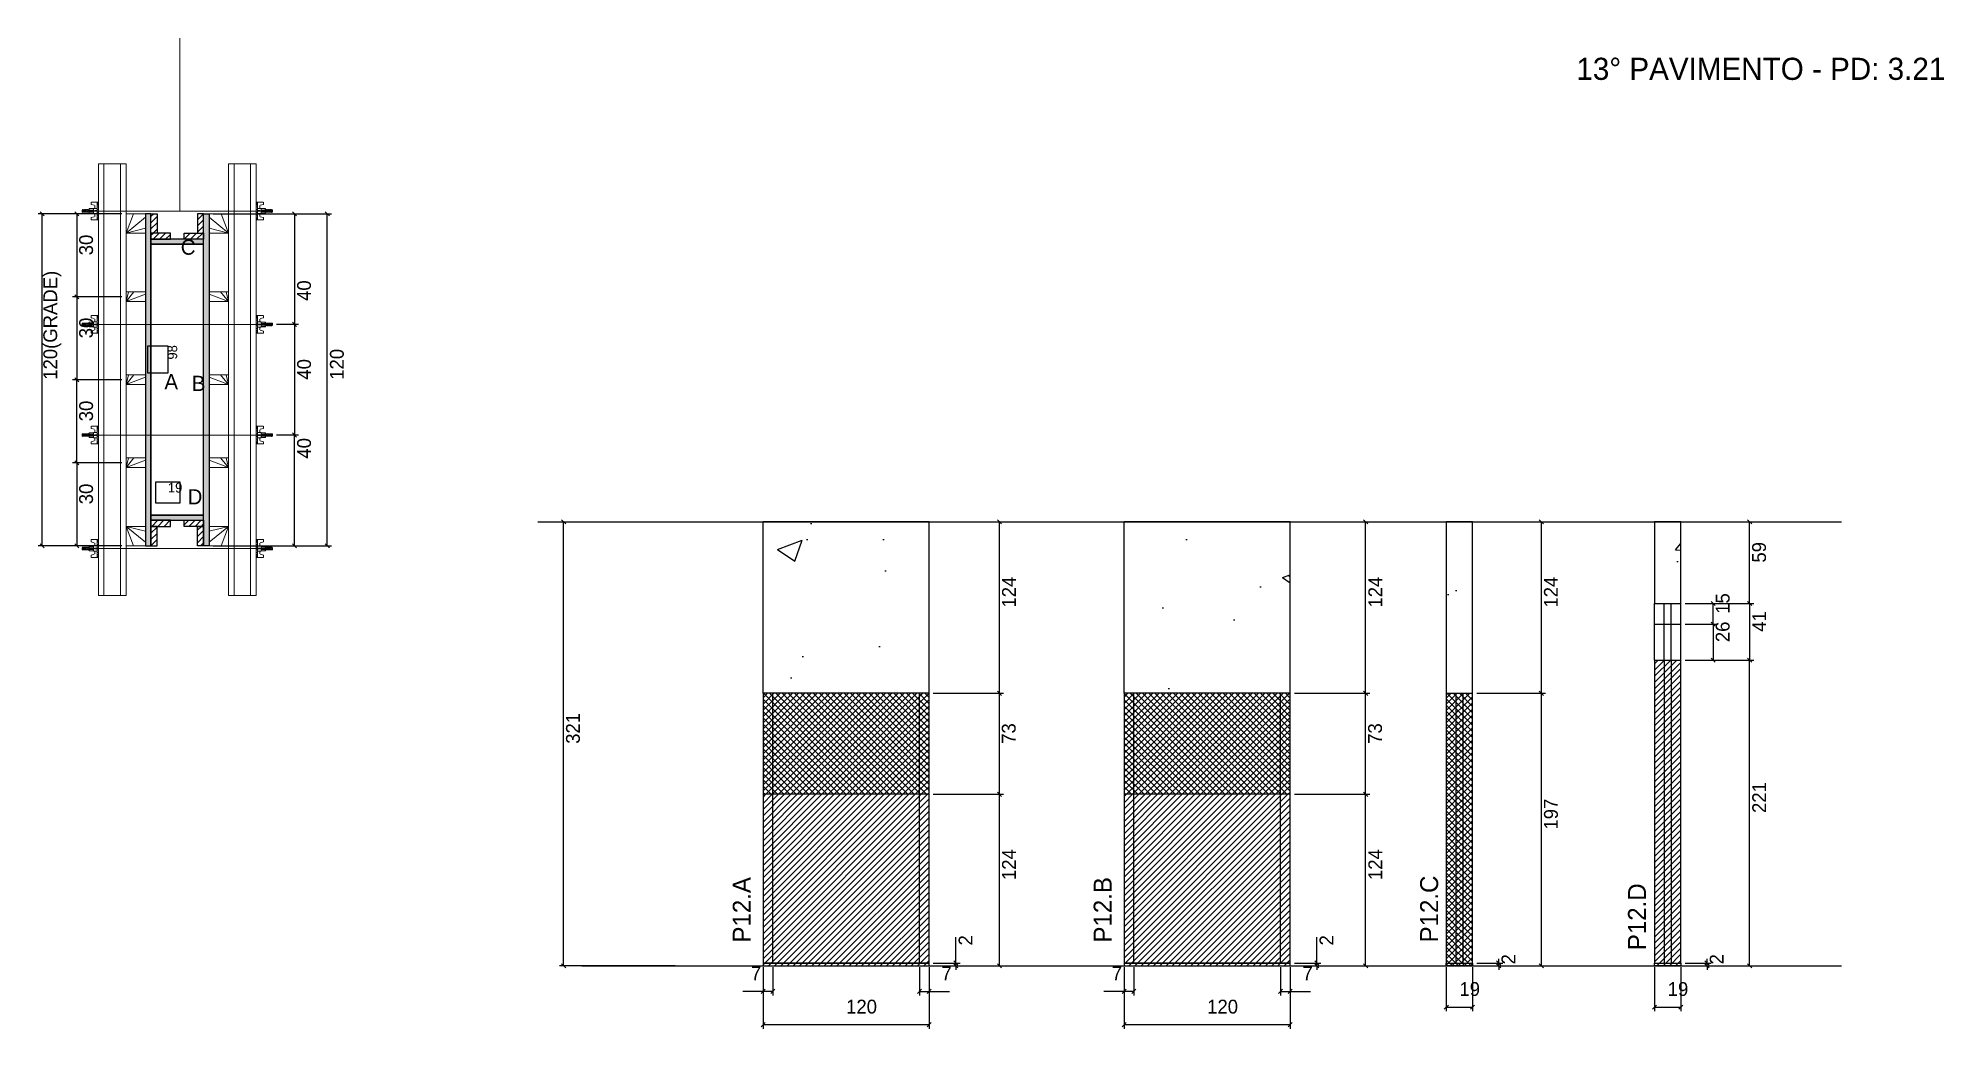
# Model space of a CAD drawing. Header units: metres. Extents: x 2885 to 4262, y 8696 to 9413.
import ezdxf

# ---------------------------------------------------------------- set-up
doc = ezdxf.new("R2010")
doc.units = ezdxf.units.M
for name, color, linetype in [('CHAPA', 7, 'Continuous'), ('COTA', 7, 'Continuous'), ('Hachura', 7, 'Continuous'), ('Madeira', 7, 'Continuous'), ('NIVEL 2° PAV.', 7, 'Continuous'), ('NOMENCLATURA', 7, 'Continuous'), ('Nível', 7, 'Continuous'), ('Painéis', 7, 'Continuous'), ('Perfil Metálico', 7, 'Continuous'), ('SARR_2.2x7', 7, 'Continuous'), ('SARRAFO', 7, 'Continuous'), ('Texto Seção', 7, 'Continuous'), ('TEXTO_GERAL', 7, 'Continuous')]:
    doc.layers.add(name, color=color, linetype=linetype)

msp = doc.modelspace()

# ---------------------------------------------------------------- texts
at = {"layer": 'COTA', "color": 241, "lineweight": 25}
for s, p in [('30', (2924.3, 9255.8)), ('120(GRADE)', (2898.4, 9165.8)), ('40', (3081.8, 9222.8)), ('30', (2924.3, 9195.8)), ('120', (3105.5, 9165.8)), ('40', (3081.8, 9165.9)), ('30', (2924.3, 9135.8)), ('40', (3081.8, 9108.8)), ('30', (2924.3, 9075.8))]:
    msp.add_text(s, height=10, rotation=90, dxfattribs=at).set_placement(p)
at = {"layer": 'COTA', "color": 1, "lineweight": 25}
msp.add_text('98', height=7, rotation=90, dxfattribs=at).set_placement((2985.1, 9180.4))
msp.add_text('19', height=7, dxfattribs=at).set_placement((2978.4, 9084.3))
at = {"layer": 'COTA', "color": 240, "lineweight": 25}
for s, p in [('59', (4133.2, 9033.6)), ('124', (3591.2, 9001.1)), ('124', (3855.9, 9001.1)), ('124', (3982.8, 9001.1)), ('73', (3591, 8902.6)), ('73', (3855.7, 8902.6)), ('221', (4133.3, 8852.6)), ('197', (3982.8, 8840.6)), ('124', (3591.2, 8804.1)), ('124', (3855.9, 8804.1)), ('2', (3559.8, 8756.8)), ('2', (3820.6, 8756.8)), ('2', (3952.1, 8743.1)), ('2', (4102.6, 8743.1))]:
    msp.add_text(s, height=10, rotation=90, dxfattribs=at).set_placement(p)
for s, p in [('7', (3399.7, 8731.7)), ('7', (3537.4, 8731.7)), ('7', (3660.5, 8731.7)), ('7', (3798.3, 8731.7)), ('120', (3468.5, 8707.6)), ('120', (3729.4, 8707.6)), ('19', (3911.7, 8720.3)), ('19', (4062.2, 8720.3))]:
    msp.add_text(s, height=10, dxfattribs=at).set_placement(p)
at = {"layer": 'NIVEL 2° PAV.', "color": 240, "lineweight": 25}
msp.add_text('321', height=10, rotation=90, dxfattribs=at).set_placement((3276.1, 8902.6))
at = {"layer": 'NOMENCLATURA', "color": 2, "lineweight": 25}
msp.add_text('13° PAVIMENTO - PD: 3.21', height=16, dxfattribs=at).set_placement((3996.2, 9382.6))
at = {"layer": 'Painéis', "color": 240, "lineweight": 25}
for s, p in [('15', (4106.9, 8996.6)), ('41', (4133.3, 8983.6)), ('26', (4106.9, 8976.1))]:
    msp.add_text(s, height=10, rotation=90, dxfattribs=at).set_placement(p)
at = {"layer": 'Texto Seção', "color": 7, "lineweight": 15}
for s, p in [('P12.A', (3399.6, 8758.9)), ('P12.B', (3660.4, 8758.9)), ('P12.C', (3896.3, 8759)), ('P12.D', (4046.5, 8753.4))]:
    msp.add_text(s, height=13, rotation=90, dxfattribs=at).set_placement(p)
at = {"layer": 'TEXTO_GERAL', "color": 7, "lineweight": 25}
for s, p in [('C', (2987.7, 9256.2)), ('A', (2975.9, 9158.9)), ('B', (2995.7, 9157.7)), ('D', (2992.7, 9075.7))]:
    msp.add_text(s, height=11, dxfattribs=at).set_placement(p)

# ---------------------------------------------------------------- hatches: boundary and pattern name
at = {"layer": 'COTA'}
h = msp.add_hatch(dxfattribs=at)
h.set_pattern_fill('AR-CONC')
h.paths.add_polyline_path([(3408.5, 9063.1), (3408.5, 8939.1), (3528.5, 8939.1), (3528.5, 9063.1), (3408.5, 9063.1)])
h = msp.add_hatch(dxfattribs=at)
h.set_pattern_fill('AR-CONC')
h.paths.add_polyline_path([(3669.4, 9063.1), (3669.4, 8939.1), (3789.4, 8939.1), (3789.4, 9063.1), (3669.4, 9063.1)])
h = msp.add_hatch(dxfattribs=at)
h.set_pattern_fill('AR-CONC')
h.paths.add_polyline_path([(3921.2, 8939.1), (3921.2, 9063.1), (3902.2, 9063.1), (3902.2, 8939.1), (3921.2, 8939.1)])
h = msp.add_hatch(dxfattribs=at)
h.set_pattern_fill('AR-CONC')
h.paths.add_polyline_path([(4071.7, 9004.1), (4071.7, 9063.1), (4052.7, 9063.1), (4052.7, 9004.1), (4071.7, 9004.1), (4071.7, 9004.1)])
at = {"layer": 'Hachura'}
h = msp.add_hatch(color=7, dxfattribs=at)
h.dxf.hatch_style = 1
h.paths.add_polyline_path([(2966.2, 9285.8), (2962.2, 9285.8), (2962.2, 9045.8), (2966.2, 9045.8), (2966.2, 9285.8)])
h = msp.add_hatch(color=7, dxfattribs=at)
h.dxf.hatch_style = 1
h.paths.add_polyline_path([(2966.2, 9285.8), (2962.2, 9285.8), (2962.2, 9045.8), (2966.2, 9045.8), (2966.2, 9285.8)])
h = msp.add_hatch(dxfattribs=at)
h.set_pattern_fill('ANSI31')
h.paths.add_polyline_path([(2966.2, 9271.8), (2970.6, 9271.8), (2970.6, 9285.8), (2966.2, 9285.8), (2966.2, 9271.8)])
h = msp.add_hatch(dxfattribs=at)
h.set_pattern_fill('ANSI31')
h.paths.add_polyline_path([(3004.2, 9271.8), (2999.8, 9271.8), (2999.8, 9285.8), (3004.2, 9285.8), (3004.2, 9271.8)])
h = msp.add_hatch(color=7, dxfattribs=at)
h.dxf.hatch_style = 1
h.paths.add_polyline_path([(3004.2, 9285.8), (3008.2, 9285.8), (3008.2, 9045.8), (3004.2, 9045.8), (3004.2, 9285.8)])
h = msp.add_hatch(color=7, dxfattribs=at)
h.dxf.hatch_style = 1
h.paths.add_polyline_path([(3004.2, 9285.8), (3008.2, 9285.8), (3008.2, 9045.8), (3004.2, 9045.8), (3004.2, 9285.8)])
h = msp.add_hatch(dxfattribs=at)
h.set_pattern_fill('ANSI31')
h.paths.add_polyline_path([(2966.2, 9267.4), (2966.2, 9271.8), (2980.2, 9271.8), (2980.2, 9267.4), (2966.2, 9267.4)])
h = msp.add_hatch(dxfattribs=at)
h.set_pattern_fill('ANSI31')
h.paths.add_polyline_path([(3004.2, 9267.4), (3004.2, 9271.8), (2990.2, 9271.8), (2990.2, 9267.4), (3004.2, 9267.4)])
h = msp.add_hatch(color=7, dxfattribs=at)
h.dxf.hatch_style = 1
h.paths.add_polyline_path([(3004.2, 9263.8), (3004.2, 9267.4), (2966.2, 9267.4), (2966.2, 9263.8), (3004.2, 9263.8)])
h = msp.add_hatch(color=7, dxfattribs=at)
h.dxf.hatch_style = 1
h.paths.add_polyline_path([(3004.2, 9263.8), (3004.2, 9267.4), (2966.2, 9267.4), (2966.2, 9263.8), (3004.2, 9263.8)])
h = msp.add_hatch(color=7, dxfattribs=at)
h.dxf.hatch_style = 1
h.paths.add_polyline_path([(3004.2, 9064.2), (3004.2, 9067.8), (2966.2, 9067.8), (2966.2, 9064.2), (3004.2, 9064.2)])
h = msp.add_hatch(color=7, dxfattribs=at)
h.dxf.hatch_style = 1
h.paths.add_polyline_path([(3004.2, 9064.2), (3004.2, 9067.8), (2966.2, 9067.8), (2966.2, 9064.2), (3004.2, 9064.2)])
h = msp.add_hatch(dxfattribs=at)
h.set_pattern_fill('ANSI31')
h.paths.add_polyline_path([(2966.2, 9059.8), (2966.2, 9064.2), (2980.2, 9064.2), (2980.2, 9059.8), (2966.2, 9059.8)])
h = msp.add_hatch(dxfattribs=at)
h.set_pattern_fill('ANSI31')
h.paths.add_polyline_path([(3004.2, 9059.8), (3004.2, 9064.2), (2990.2, 9064.2), (2990.2, 9059.8), (3004.2, 9059.8)])
h = msp.add_hatch(dxfattribs=at)
h.set_pattern_fill('ANSI31')
h.paths.add_polyline_path([(2966.2, 9059.8), (2970.6, 9059.8), (2970.6, 9045.8), (2966.2, 9045.8), (2966.2, 9059.8)])
h = msp.add_hatch(dxfattribs=at)
h.set_pattern_fill('ANSI31')
h.paths.add_polyline_path([(3004.2, 9059.8), (2999.8, 9059.8), (2999.8, 9045.8), (3004.2, 9045.8), (3004.2, 9059.8)])
h = msp.add_hatch(dxfattribs=at)
h.set_pattern_fill('ANSI31')
h.paths.add_polyline_path([(4071.7, 8963.1), (4052.7, 8963.1), (4052.7, 8742.1), (4071.7, 8742.1), (4071.7, 8963.1), (4071.7, 8963.1)])
h = msp.add_hatch(dxfattribs=at)
h.set_pattern_fill('ANSI37')
h.paths.add_polyline_path([(3408.5, 8939.1), (3408.5, 8866.1), (3528.5, 8866.1), (3528.5, 8939.1), (3408.5, 8939.1)])
h = msp.add_hatch(dxfattribs=at)
h.set_pattern_fill('ANSI37')
h.paths.add_polyline_path([(3669.4, 8939.1), (3669.4, 8866.1), (3789.4, 8866.1), (3789.4, 8939.1), (3669.4, 8939.1)])
h = msp.add_hatch(dxfattribs=at)
h.set_pattern_fill('ANSI37')
h.paths.add_polyline_path([(3921.2, 8742.1), (3921.2, 8939.1), (3902.2, 8939.1), (3902.2, 8742.1), (3921.2, 8742.1)])
h = msp.add_hatch(dxfattribs=at)
h.set_pattern_fill('ANSI31')
h.paths.add_polyline_path([(3528.5, 8866.1), (3408.5, 8866.1), (3408.5, 8742.1), (3528.5, 8742.1), (3528.5, 8866.1)])
h = msp.add_hatch(dxfattribs=at)
h.set_pattern_fill('ANSI31')
h.paths.add_polyline_path([(3789.4, 8866.1), (3669.4, 8866.1), (3669.4, 8742.1), (3789.4, 8742.1), (3789.4, 8866.1)])

# ---------------------------------------------------------------- linework, layer by layer
at = {"layer": 'CHAPA', "color": 1, "lineweight": 25}
for points in [[(2966.2, 9285.8), (2962.2, 9285.8), (2962.2, 9045.8), (2966.2, 9045.8)], [(2966.2, 9285.8), (2962.2, 9285.8), (2962.2, 9045.8), (2966.2, 9045.8)], [(3004.2, 9285.8), (3008.2, 9285.8), (3008.2, 9045.8), (3004.2, 9045.8)], [(3004.2, 9285.8), (3008.2, 9285.8), (3008.2, 9045.8), (3004.2, 9045.8)], [(3004.2, 9263.8), (3004.2, 9267.4), (2966.2, 9267.4), (2966.2, 9263.8)], [(3004.2, 9263.8), (3004.2, 9267.4), (2966.2, 9267.4), (2966.2, 9263.8)], [(3004.2, 9064.2), (3004.2, 9067.8), (2966.2, 9067.8), (2966.2, 9064.2)], [(3004.2, 9064.2), (3004.2, 9067.8), (2966.2, 9067.8), (2966.2, 9064.2)]]:
    msp.add_lwpolyline(points, close=True, dxfattribs=at)
at = {"layer": 'COTA', "color": 241, "lineweight": 25}
for p, q in [((2945.2, 9285.8), (2884.6, 9285.8)), ((2887.6, 9045.8), (2887.6, 9285.8)), ((2945.2, 9285.8), (2909.6, 9285.8)), ((2912.6, 9285.8), (2912.6, 9225.8)), ((3011.2, 9285.8), (3096.6, 9285.8)), ((3045.2, 9285.8), (3072.9, 9285.8)), ((3069.9, 9285.8), (3069.9, 9205.9)), ((3093.6, 9045.8), (3093.6, 9285.8)), ((2945.2, 9225.8), (2909.6, 9225.8)), ((2945.2, 9225.8), (2909.6, 9225.8)), ((2912.6, 9225.8), (2912.6, 9165.8)), ((3057, 9205.9), (3072.9, 9205.9)), ((3057, 9205.9), (3072.9, 9205.9)), ((3069.9, 9205.9), (3069.9, 9125.9)), ((2945.2, 9165.8), (2909.6, 9165.8)), ((2945.2, 9165.8), (2909.6, 9165.8)), ((2912.6, 9105.8), (2912.6, 9165.8)), ((3057, 9125.9), (3072.9, 9125.9)), ((3057, 9125.9), (3072.9, 9125.9)), ((3069.9, 9045.8), (3069.9, 9125.9)), ((2945.2, 9105.8), (2909.6, 9105.8)), ((2945.2, 9105.8), (2909.6, 9105.8)), ((2912.6, 9105.8), (2912.6, 9045.8)), ((3528.5, 9063.1), (3408.5, 9063.1)), ((3408.5, 8939.1), (3408.5, 9063.1)), ((3528.5, 8939.1), (3528.5, 9063.1)), ((3789.4, 9063.1), (3669.4, 9063.1)), ((3669.4, 8939.1), (3669.4, 9063.1)), ((3789.4, 8939.1), (3789.4, 9063.1)), ((2945.2, 9045.8), (2884.6, 9045.8)), ((2945.2, 9045.8), (2909.6, 9045.8)), ((3011.2, 9045.8), (3096.6, 9045.8)), ((3045.2, 9045.8), (3072.9, 9045.8))]:
    msp.add_line(p, q, dxfattribs=at)
at = {"layer": 'COTA', "color": 0, "lineweight": 25}
for p, q in [((2889.1, 9284.3), (2886.1, 9287.3)), ((2914.1, 9284.3), (2911.1, 9287.3)), ((3071.4, 9284.3), (3068.4, 9287.3)), ((3095.1, 9284.3), (3092.1, 9287.3)), ((2911.1, 9227.3), (2914.1, 9224.3)), ((2914.1, 9224.3), (2911.1, 9227.3)), ((3068.4, 9207.4), (3071.4, 9204.4)), ((3071.4, 9204.4), (3068.4, 9207.4)), ((2911.1, 9167.3), (2914.1, 9164.3)), ((2914.1, 9164.3), (2911.1, 9167.3)), ((3071.4, 9124.4), (3068.4, 9127.4)), ((3068.4, 9127.4), (3071.4, 9124.4)), ((2914.1, 9104.3), (2911.1, 9107.3)), ((2911.1, 9107.3), (2914.1, 9104.3)), ((3580.8, 9061.6), (3577.8, 9064.6)), ((3845.4, 9061.6), (3842.4, 9064.6)), ((3972.4, 9061.6), (3969.4, 9064.6)), ((4122.9, 9061.6), (4119.9, 9064.6)), ((2886.1, 9047.3), (2889.1, 9044.3)), ((2911.1, 9047.3), (2914.1, 9044.3)), ((3068.4, 9047.3), (3071.4, 9044.3)), ((3092.1, 9047.3), (3095.1, 9044.3)), ((4119.9, 9005.6), (4122.9, 9002.6)), ((4122.9, 8961.6), (4119.9, 8964.6)), ((3580.8, 8937.6), (3577.8, 8940.6)), ((3577.8, 8940.6), (3580.8, 8937.6)), ((3845.4, 8937.6), (3842.4, 8940.6)), ((3842.4, 8940.6), (3845.4, 8937.6)), ((3969.4, 8940.6), (3972.4, 8937.6)), ((3972.4, 8937.6), (3969.4, 8940.6)), ((3580.8, 8864.6), (3577.8, 8867.6)), ((3577.8, 8867.6), (3580.8, 8864.6)), ((3845.4, 8864.6), (3842.4, 8867.6)), ((3842.4, 8867.6), (3845.4, 8864.6)), ((3546.3, 8745.6), (3549.3, 8742.6)), ((3807.1, 8745.6), (3810.1, 8742.6)), ((3938.6, 8745.6), (3941.6, 8742.6)), ((4089.1, 8745.6), (4092.1, 8742.6)), ((3549.3, 8740.6), (3546.3, 8743.6)), ((3577.8, 8743.6), (3580.8, 8740.6)), ((3810.1, 8740.6), (3807.1, 8743.6)), ((3842.4, 8743.6), (3845.4, 8740.6)), ((3941.6, 8740.6), (3938.6, 8743.6)), ((3969.4, 8743.6), (3972.4, 8740.6)), ((4092.1, 8740.6), (4089.1, 8743.6)), ((4119.9, 8743.6), (4122.9, 8740.6)), ((3410, 8725.1), (3407, 8722.1)), ((3414, 8722.1), (3417, 8725.1)), ((3523, 8725.1), (3520, 8722.1)), ((3527, 8722.1), (3530, 8725.1)), ((3670.9, 8725.1), (3667.9, 8722.1)), ((3674.9, 8722.1), (3677.9, 8725.1)), ((3783.9, 8725.1), (3780.9, 8722.1)), ((3787.9, 8722.1), (3790.9, 8725.1)), ((3903.7, 8713.7), (3900.7, 8710.7)), ((3919.7, 8710.7), (3922.7, 8713.7)), ((4054.2, 8713.7), (4051.2, 8710.7)), ((4070.2, 8710.7), (4073.2, 8713.7)), ((3410, 8701), (3407, 8698)), ((3527, 8698), (3530, 8701)), ((3670.9, 8701), (3667.9, 8698)), ((3787.9, 8698), (3790.9, 8701))]:
    msp.add_line(p, q, dxfattribs=at)
at = {"layer": 'COTA', "color": 180, "lineweight": 25}
for p, q in [((2978.6, 9190), (2963.6, 9190)), ((2963.6, 9190), (2963.6, 9170.7)), ((2978.6, 9170.7), (2978.6, 9190)), ((2963.6, 9170.7), (2978.6, 9170.7)), ((2987.4, 9091.8), (2969.4, 9091.8)), ((2969.4, 9091.8), (2969.4, 9076.8)), ((2987.4, 9076.8), (2987.4, 9091.8)), ((2969.4, 9076.8), (2987.4, 9076.8))]:
    msp.add_line(p, q, dxfattribs=at)
at = {"layer": 'COTA', "color": 4, "lineweight": 25}
for p, q in [((3531.5, 9063.1), (3582.3, 9063.1)), ((3579.3, 8939.1), (3579.3, 9063.1)), ((3792.4, 9063.1), (3846.9, 9063.1)), ((3843.9, 8939.1), (3843.9, 9063.1)), ((3924.2, 9063.1), (3973.9, 9063.1)), ((3970.9, 8939.1), (3970.9, 9063.1)), ((4074.7, 9063.1), (4124.4, 9063.1)), ((4121.4, 9004.1), (4121.4, 9063.1)), ((4074.7, 9004.1), (4124.4, 9004.1)), ((4074.7, 8963.1), (4124.4, 8963.1)), ((4121.4, 8742.1), (4121.4, 8963.1)), ((3531.5, 8939.1), (3582.3, 8939.1)), ((3531.5, 8939.1), (3582.3, 8939.1)), ((3579.3, 8866.1), (3579.3, 8939.1)), ((3792.4, 8939.1), (3846.9, 8939.1)), ((3792.4, 8939.1), (3846.9, 8939.1)), ((3843.9, 8866.1), (3843.9, 8939.1)), ((3924.2, 8939.1), (3973.9, 8939.1)), ((3924.2, 8939.1), (3973.9, 8939.1)), ((3970.9, 8742.1), (3970.9, 8939.1)), ((3531.5, 8866.1), (3582.3, 8866.1)), ((3531.5, 8866.1), (3582.3, 8866.1)), ((3579.3, 8742.1), (3579.3, 8866.1)), ((3792.4, 8866.1), (3846.9, 8866.1)), ((3792.4, 8866.1), (3846.9, 8866.1)), ((3843.9, 8742.1), (3843.9, 8866.1)), ((3547.8, 8744.1), (3547.8, 8762.9)), ((3808.6, 8744.1), (3808.6, 8762.9)), ((3940.1, 8744.1), (3940.1, 8747.1)), ((4090.6, 8744.1), (4090.6, 8747.1)), ((3408.5, 8741.1), (3408.5, 8696.5)), ((3408.5, 8739.1), (3408.5, 8720.6)), ((3415.5, 8741.1), (3415.5, 8720.6)), ((3521.5, 8741.1), (3521.5, 8720.6)), ((3528.5, 8741.1), (3528.5, 8696.5)), ((3528.5, 8739.1), (3528.5, 8720.6)), ((3531.5, 8744.1), (3550.8, 8744.1)), ((3531.5, 8742.1), (3550.8, 8742.1)), ((3531.5, 8742.1), (3582.3, 8742.1)), ((3547.8, 8742.1), (3547.8, 8744.1)), ((3547.8, 8742.1), (3547.8, 8739.1)), ((3669.4, 8741.1), (3669.4, 8696.5)), ((3669.4, 8739.1), (3669.4, 8720.6)), ((3676.4, 8741.1), (3676.4, 8720.6)), ((3782.4, 8741.1), (3782.4, 8720.6)), ((3789.4, 8741.1), (3789.4, 8696.5)), ((3789.4, 8739.1), (3789.4, 8720.6)), ((3792.4, 8744.1), (3811.6, 8744.1)), ((3792.4, 8742.1), (3811.6, 8742.1)), ((3792.4, 8742.1), (3846.9, 8742.1)), ((3808.6, 8742.1), (3808.6, 8744.1)), ((3808.6, 8742.1), (3808.6, 8739.1)), ((3902.2, 8741.1), (3902.2, 8709.2)), ((3921.2, 8741.1), (3921.2, 8709.2)), ((3924.2, 8744.1), (3943.1, 8744.1)), ((3924.2, 8742.1), (3943.1, 8742.1)), ((3924.2, 8742.1), (3973.9, 8742.1)), ((3940.1, 8742.1), (3940.1, 8744.1)), ((3940.1, 8742.1), (3940.1, 8739.1)), ((4052.7, 8741.1), (4052.7, 8709.2)), ((4071.7, 8741.1), (4071.7, 8709.2)), ((4074.7, 8744.1), (4093.6, 8744.1)), ((4074.7, 8742.1), (4093.6, 8742.1)), ((4074.7, 8742.1), (4124.4, 8742.1)), ((4090.6, 8742.1), (4090.6, 8744.1)), ((4090.6, 8742.1), (4090.6, 8739.1)), ((3408.5, 8723.6), (3393.8, 8723.6)), ((3415.5, 8723.6), (3408.5, 8723.6)), ((3521.5, 8723.6), (3528.5, 8723.6)), ((3528.5, 8723.6), (3543.3, 8723.6)), ((3669.4, 8723.6), (3654.7, 8723.6)), ((3676.4, 8723.6), (3669.4, 8723.6)), ((3782.4, 8723.6), (3789.4, 8723.6)), ((3789.4, 8723.6), (3804.1, 8723.6)), ((3902.2, 8712.2), (3921.2, 8712.2)), ((4052.7, 8712.2), (4071.7, 8712.2)), ((3528.5, 8699.5), (3408.5, 8699.5)), ((3789.4, 8699.5), (3669.4, 8699.5))]:
    msp.add_line(p, q, dxfattribs=at)
at = {"layer": 'COTA', "color": 241, "lineweight": 25}
for points in [[(3921.2, 8939.1), (3921.2, 9063.1), (3902.2, 9063.1), (3902.2, 8939.1)], [(4071.7, 9004.1), (4071.7, 9063.1), (4052.7, 9063.1), (4052.7, 9004.1)]]:
    msp.add_lwpolyline(points, dxfattribs=at)
at = {"layer": 'Hachura', "color": 0, "lineweight": 9}
for p, q in [((2916.7, 9288.8), (2916.4, 9288.5)), ((2916.4, 9288.5), (2916.4, 9287.2)), ((2916.7, 9286.9), (2916.4, 9287.2)), ((2917, 9288.8), (2916.7, 9288.8)), ((2916.7, 9286.9), (2916.7, 9288.8)), ((2917.4, 9286.9), (2916.7, 9288.2)), ((2917.3, 9286.8), (2916.7, 9287.9)), ((2916.7, 9287.4), (2917.1, 9286.8)), ((2916.7, 9287.2), (2916.8, 9286.9)), ((2917, 9288.8), (2918, 9286.9)), ((2917, 9288.8), (2918, 9286.9)), ((2917.1, 9288.9), (2918.2, 9286.8)), ((2918.4, 9286.8), (2917.4, 9288.9)), ((2917.4, 9286.9), (2918, 9286.9)), ((2918.2, 9288.8), (2917.6, 9288.8)), ((2918.5, 9286.9), (2917.6, 9288.8)), ((2918.2, 9288.8), (2919.2, 9286.9)), ((2918.3, 9288.9), (2919.4, 9286.8)), ((2919.6, 9286.8), (2918.5, 9288.9)), ((2919.2, 9286.9), (2918.5, 9286.9)), ((2919.4, 9288.8), (2918.7, 9288.8)), ((2919.7, 9286.9), (2918.7, 9288.8)), ((2918.9, 9288.8), (2918.7, 9288.8)), ((2919.4, 9288.8), (2920.3, 9286.9)), ((2919.5, 9288.9), (2920.5, 9286.8)), ((2920.8, 9286.8), (2919.7, 9288.9)), ((2919.9, 9286.9), (2919.7, 9286.9)), ((2920.5, 9288.8), (2919.9, 9288.8)), ((2920.8, 9286.9), (2919.9, 9288.8)), ((2919.9, 9286.9), (2920.3, 9286.9)), ((2920.5, 9288.8), (2921.5, 9286.9)), ((2920.8, 9286.9), (2921.5, 9286.9)), ((2921.5, 9287.7), (2920.9, 9288.9)), ((2921.5, 9287.9), (2921, 9288.8)), ((2921.5, 9288.8), (2921, 9288.8)), ((2921.5, 9286.1), (2921.5, 9289.5)), ((2921.5, 9289.5), (2924.7, 9289.5)), ((2921.5, 9288.5), (2924.7, 9288.5)), ((2921.5, 9286.9), (2924.7, 9286.9)), ((2924.7, 9286.1), (2921.5, 9286.1)), ((2921.6, 9286.1), (2921.6, 9289.5)), ((2923, 9294.3), (2923, 9292.6)), ((2923, 9292.6), (2925.2, 9292)), ((2923, 9283), (2925.2, 9283.6)), ((2923, 9281.4), (2923, 9283)), ((2928.2, 9294.3), (2923.1, 9294.3)), ((2924.7, 9289.7), (2924.7, 9285.9)), ((2927.3, 9289.7), (2924.7, 9289.7)), ((2924.7, 9285.9), (2924.7, 9286.1)), ((2924.7, 9285.9), (2924.7, 9286.1)), ((2924.7, 9285.9), (2927.3, 9285.9)), ((2927.3, 9288.1), (2925.3, 9288.1)), ((2925.3, 9287.6), (2927.3, 9287.6)), ((2925.5, 9291.7), (2925.5, 9289.7)), ((2925.5, 9283.9), (2925.5, 9285.9)), ((2927.3, 9294.3), (2927.3, 9281.4)), ((2927.3, 9294.3), (2927.3, 9289.1)), ((2927.3, 9294.1), (2928.2, 9294.1)), ((2927.3, 9293.9), (2928.2, 9293.9)), ((2927.3, 9293.6), (2928.2, 9293.6)), ((2927.3, 9293.1), (2928.2, 9293.1)), ((2927.3, 9292.3), (2928.2, 9292.3)), ((2927.3, 9290.9), (2928.2, 9290.9)), ((2927.3, 9287.8), (2927.3, 9289.7)), ((2927.3, 9289.1), (2927.3, 9288.5)), ((2927.3, 9287.8), (2928.2, 9287.8)), ((2927.3, 9284.8), (2928.2, 9284.8)), ((2927.3, 9283.4), (2928.2, 9283.4)), ((2927.3, 9282.5), (2928.2, 9282.5)), ((2927.3, 9282), (2928.2, 9282)), ((2927.6, 9288.8), (2927.4, 9288.8)), ((2927.4, 9286.8), (2927.9, 9286.8)), ((2928, 9288.8), (2927.6, 9288.8)), ((2928.2, 9281.4), (2928.2, 9294.3)), ((2928.2, 9282.3), (2928.2, 9290.1)), ((3042.2, 9281.4), (3042.2, 9294.3)), ((3042.2, 9294.3), (3047.3, 9294.3)), ((3043.1, 9294.1), (3042.2, 9294.1)), ((3043.1, 9293.9), (3042.2, 9293.9)), ((3043.1, 9293.6), (3042.2, 9293.6)), ((3043.1, 9293.1), (3042.2, 9293.1)), ((3043.1, 9292.3), (3042.2, 9292.3)), ((3043.1, 9290.9), (3042.2, 9290.9)), ((3042.2, 9282.3), (3042.2, 9290.1)), ((3043.1, 9287.8), (3042.2, 9287.8)), ((3043.1, 9284.8), (3042.2, 9284.8)), ((3043.1, 9283.4), (3042.2, 9283.4)), ((3043.1, 9282.5), (3042.2, 9282.5)), ((3043.1, 9282), (3042.2, 9282)), ((3042.3, 9288.8), (3042.8, 9288.8)), ((3043, 9286.8), (3042.5, 9286.8)), ((3042.8, 9288.8), (3043, 9288.8)), ((3043.1, 9294.3), (3043.1, 9281.4)), ((3043.1, 9294.3), (3043.1, 9289.1)), ((3043.1, 9287.8), (3043.1, 9289.7)), ((3043.1, 9289.7), (3045.7, 9289.7)), ((3043.1, 9289.1), (3043.1, 9288.5)), ((3043.1, 9288.1), (3045.1, 9288.1)), ((3045.1, 9287.6), (3043.1, 9287.6)), ((3045.7, 9285.9), (3043.1, 9285.9)), ((3044.9, 9291.7), (3044.9, 9289.7)), ((3044.9, 9283.9), (3044.9, 9285.9)), ((3047.4, 9292.6), (3045.1, 9292)), ((3047.4, 9283), (3045.1, 9283.6)), ((3045.7, 9289.7), (3045.7, 9285.9)), ((3048.9, 9289.5), (3045.7, 9289.5)), ((3048.9, 9288.5), (3045.7, 9288.5)), ((3048.9, 9286.9), (3045.7, 9286.9)), ((3045.7, 9286.1), (3048.9, 9286.1)), ((3045.7, 9285.9), (3045.7, 9286.1)), ((3045.7, 9285.9), (3045.7, 9286.1)), ((3047.4, 9294.3), (3047.4, 9292.6)), ((3047.4, 9281.4), (3047.4, 9283)), ((3048.8, 9286.1), (3048.8, 9289.5)), ((3048.9, 9286.1), (3048.9, 9289.5)), ((3048.9, 9287.7), (3049.5, 9288.9)), ((3049.9, 9288.8), (3048.9, 9286.9)), ((3048.9, 9287.9), (3049.4, 9288.8)), ((3048.9, 9288.8), (3049.4, 9288.8)), ((3049.5, 9286.9), (3048.9, 9286.9)), ((3049.5, 9286.9), (3050.5, 9288.8)), ((3049.6, 9286.8), (3050.7, 9288.9)), ((3050.9, 9288.9), (3049.9, 9286.8)), ((3049.9, 9288.8), (3050.5, 9288.8)), ((3051, 9288.8), (3050.1, 9286.9)), ((3050.5, 9286.9), (3050.1, 9286.9)), ((3050.5, 9286.9), (3050.7, 9286.9)), ((3050.7, 9286.9), (3051.7, 9288.8)), ((3050.8, 9286.8), (3051.9, 9288.9)), ((3052.1, 9288.9), (3051, 9286.8)), ((3051, 9288.8), (3051.7, 9288.8)), ((3052.2, 9288.8), (3051.2, 9286.9)), ((3051.2, 9286.9), (3051.9, 9286.9)), ((3051.5, 9288.8), (3051.7, 9288.8)), ((3051.9, 9286.8), (3053, 9288.9)), ((3051.9, 9286.9), (3052.8, 9288.8)), ((3053.3, 9288.9), (3052.2, 9286.8)), ((3052.2, 9288.8), (3052.8, 9288.8)), ((3053.4, 9288.8), (3052.4, 9286.9)), ((3053.4, 9288.8), (3052.4, 9286.9)), ((3053, 9286.9), (3052.4, 9286.9)), ((3053, 9286.9), (3053.7, 9288.2)), ((3053.1, 9286.8), (3053.7, 9287.9)), ((3053.7, 9287.4), (3053.3, 9286.8)), ((3053.4, 9288.8), (3053.7, 9288.8)), ((3053.7, 9287.2), (3053.5, 9286.9)), ((3053.7, 9288.8), (3054, 9288.5)), ((3053.7, 9286.9), (3053.7, 9288.8)), ((3053.7, 9286.9), (3054, 9287.2)), ((3054, 9288.5), (3054, 9287.2)), ((2927.3, 9281.4), (2923, 9281.4)), ((2927.3, 9281.7), (2928.2, 9281.7)), ((2927.3, 9281.5), (2928.2, 9281.5)), ((2927.3, 9281.4), (2928.2, 9281.4)), ((3043.1, 9281.7), (3042.2, 9281.7)), ((3043.1, 9281.5), (3042.2, 9281.5)), ((3043.1, 9281.4), (3042.2, 9281.4)), ((3043.1, 9281.4), (3047.4, 9281.4)), ((2916.7, 9206.8), (2916.4, 9206.5)), ((2916.4, 9206.5), (2916.4, 9205.2)), ((2916.7, 9204.9), (2916.4, 9205.2)), ((2917, 9206.8), (2916.7, 9206.8)), ((2916.7, 9204.9), (2916.7, 9206.8)), ((2917.4, 9204.9), (2916.7, 9206.2)), ((2917.3, 9204.8), (2916.7, 9205.9)), ((2916.7, 9205.4), (2917.1, 9204.8)), ((2916.7, 9205.2), (2916.8, 9204.9)), ((2917, 9206.8), (2918, 9204.9)), ((2917, 9206.8), (2918, 9204.9)), ((2917.1, 9206.9), (2918.2, 9204.8)), ((2918.4, 9204.8), (2917.4, 9206.9)), ((2917.4, 9204.9), (2918, 9204.9)), ((2918.2, 9206.8), (2917.6, 9206.8)), ((2918.5, 9204.9), (2917.6, 9206.8)), ((2918.2, 9206.8), (2919.2, 9204.9)), ((2918.3, 9206.9), (2919.4, 9204.8)), ((2919.6, 9204.8), (2918.5, 9206.9)), ((2919.2, 9204.9), (2918.5, 9204.9)), ((2919.4, 9206.8), (2918.7, 9206.8)), ((2919.7, 9204.9), (2918.7, 9206.8)), ((2918.9, 9206.8), (2918.7, 9206.8)), ((2919.4, 9206.8), (2920.3, 9204.9)), ((2919.5, 9206.9), (2920.5, 9204.8)), ((2920.8, 9204.8), (2919.7, 9206.9)), ((2919.9, 9204.9), (2919.7, 9204.9)), ((2920.5, 9206.8), (2919.9, 9206.8)), ((2920.8, 9204.9), (2919.9, 9206.8)), ((2919.9, 9204.9), (2920.3, 9204.9)), ((2920.5, 9206.8), (2921.5, 9204.9)), ((2920.8, 9204.9), (2921.5, 9204.9)), ((2921.5, 9205.7), (2920.9, 9206.9)), ((2921.5, 9205.9), (2921, 9206.8)), ((2921.5, 9206.8), (2921, 9206.8)), ((2921.5, 9204.1), (2921.5, 9207.5)), ((2921.5, 9207.5), (2924.7, 9207.5)), ((2921.5, 9206.5), (2924.7, 9206.5)), ((2921.5, 9204.9), (2924.7, 9204.9)), ((2924.7, 9204.1), (2921.5, 9204.1)), ((2921.6, 9204.1), (2921.6, 9207.5)), ((2923, 9212.3), (2923, 9210.6)), ((2923, 9210.6), (2925.2, 9210)), ((2923, 9201), (2925.2, 9201.6)), ((2923, 9199.4), (2923, 9201)), ((2927.3, 9199.4), (2923, 9199.4)), ((2928.2, 9212.3), (2923.1, 9212.3)), ((2924.7, 9207.7), (2924.7, 9203.9)), ((2927.3, 9207.7), (2924.7, 9207.7)), ((2924.7, 9203.9), (2924.7, 9204.1)), ((2924.7, 9203.9), (2924.7, 9204.1)), ((2924.7, 9203.9), (2927.3, 9203.9)), ((2927.3, 9206.1), (2925.3, 9206.1)), ((2925.3, 9205.6), (2927.3, 9205.6)), ((2925.5, 9209.7), (2925.5, 9207.7)), ((2925.5, 9201.9), (2925.5, 9203.9)), ((2927.3, 9212.3), (2927.3, 9199.4)), ((2927.3, 9212.3), (2927.3, 9207.1)), ((2927.3, 9212.1), (2928.2, 9212.1)), ((2927.3, 9211.9), (2928.2, 9211.9)), ((2927.3, 9211.6), (2928.2, 9211.6)), ((2927.3, 9211.1), (2928.2, 9211.1)), ((2927.3, 9210.3), (2928.2, 9210.3)), ((2927.3, 9208.9), (2928.2, 9208.9)), ((2927.3, 9205.8), (2927.3, 9207.7)), ((2927.3, 9207.1), (2927.3, 9206.5)), ((2927.3, 9205.8), (2928.2, 9205.8)), ((2927.3, 9202.8), (2928.2, 9202.8)), ((2927.3, 9201.4), (2928.2, 9201.4)), ((2927.3, 9200.5), (2928.2, 9200.5)), ((2927.3, 9200), (2928.2, 9200)), ((2927.3, 9199.7), (2928.2, 9199.7)), ((2927.3, 9199.5), (2928.2, 9199.5)), ((2927.3, 9199.4), (2928.2, 9199.4)), ((2927.6, 9206.8), (2927.4, 9206.8)), ((2927.4, 9204.8), (2927.9, 9204.8)), ((2928, 9206.8), (2927.6, 9206.8)), ((2928.2, 9199.4), (2928.2, 9212.3)), ((2928.2, 9200.3), (2928.2, 9208.1)), ((3042.2, 9199.4), (3042.2, 9212.3)), ((3042.2, 9212.3), (3047.3, 9212.3)), ((3043.1, 9212.1), (3042.2, 9212.1)), ((3043.1, 9211.9), (3042.2, 9211.9)), ((3043.1, 9211.6), (3042.2, 9211.6)), ((3043.1, 9211.1), (3042.2, 9211.1)), ((3043.1, 9210.3), (3042.2, 9210.3)), ((3043.1, 9208.9), (3042.2, 9208.9)), ((3042.2, 9200.3), (3042.2, 9208.1)), ((3043.1, 9205.8), (3042.2, 9205.8)), ((3043.1, 9202.8), (3042.2, 9202.8)), ((3043.1, 9201.4), (3042.2, 9201.4)), ((3043.1, 9200.5), (3042.2, 9200.5)), ((3043.1, 9200), (3042.2, 9200)), ((3043.1, 9199.7), (3042.2, 9199.7)), ((3043.1, 9199.5), (3042.2, 9199.5)), ((3043.1, 9199.4), (3042.2, 9199.4)), ((3042.3, 9206.8), (3042.8, 9206.8)), ((3043, 9204.8), (3042.5, 9204.8)), ((3042.8, 9206.8), (3043, 9206.8)), ((3043.1, 9212.3), (3043.1, 9199.4)), ((3043.1, 9212.3), (3043.1, 9207.1)), ((3043.1, 9205.8), (3043.1, 9207.7)), ((3043.1, 9207.7), (3045.7, 9207.7)), ((3043.1, 9207.1), (3043.1, 9206.5)), ((3043.1, 9206.1), (3045.1, 9206.1)), ((3045.1, 9205.6), (3043.1, 9205.6)), ((3045.7, 9203.9), (3043.1, 9203.9)), ((3043.1, 9199.4), (3047.4, 9199.4)), ((3044.9, 9209.7), (3044.9, 9207.7)), ((3044.9, 9201.9), (3044.9, 9203.9)), ((3047.4, 9210.6), (3045.1, 9210)), ((3047.4, 9201), (3045.1, 9201.6)), ((3045.7, 9207.7), (3045.7, 9203.9)), ((3048.9, 9207.5), (3045.7, 9207.5)), ((3048.9, 9206.5), (3045.7, 9206.5)), ((3048.9, 9204.9), (3045.7, 9204.9)), ((3045.7, 9204.1), (3048.9, 9204.1)), ((3045.7, 9203.9), (3045.7, 9204.1)), ((3045.7, 9203.9), (3045.7, 9204.1)), ((3047.4, 9212.3), (3047.4, 9210.6)), ((3047.4, 9199.4), (3047.4, 9201)), ((3048.8, 9204.1), (3048.8, 9207.5)), ((3048.9, 9204.1), (3048.9, 9207.5)), ((3048.9, 9205.7), (3049.5, 9206.9)), ((3049.9, 9206.8), (3048.9, 9204.9)), ((3048.9, 9205.9), (3049.4, 9206.8)), ((3048.9, 9206.8), (3049.4, 9206.8)), ((3049.5, 9204.9), (3048.9, 9204.9)), ((3049.5, 9204.9), (3050.5, 9206.8)), ((3049.6, 9204.8), (3050.7, 9206.9)), ((3050.9, 9206.9), (3049.9, 9204.8)), ((3049.9, 9206.8), (3050.5, 9206.8)), ((3051, 9206.8), (3050.1, 9204.9)), ((3050.5, 9204.9), (3050.1, 9204.9)), ((3050.5, 9204.9), (3050.7, 9204.9)), ((3050.7, 9204.9), (3051.7, 9206.8)), ((3050.8, 9204.8), (3051.9, 9206.9)), ((3052.1, 9206.9), (3051, 9204.8)), ((3051, 9206.8), (3051.7, 9206.8)), ((3052.2, 9206.8), (3051.2, 9204.9)), ((3051.2, 9204.9), (3051.9, 9204.9)), ((3051.5, 9206.8), (3051.7, 9206.8)), ((3051.9, 9204.8), (3053, 9206.9)), ((3051.9, 9204.9), (3052.8, 9206.8)), ((3053.3, 9206.9), (3052.2, 9204.8)), ((3052.2, 9206.8), (3052.8, 9206.8)), ((3053.4, 9206.8), (3052.4, 9204.9)), ((3053.4, 9206.8), (3052.4, 9204.9)), ((3053, 9204.9), (3052.4, 9204.9)), ((3053, 9204.9), (3053.7, 9206.2)), ((3053.1, 9204.8), (3053.7, 9205.9)), ((3053.7, 9205.4), (3053.3, 9204.8)), ((3053.4, 9206.8), (3053.7, 9206.8)), ((3053.7, 9205.2), (3053.5, 9204.9)), ((3053.7, 9206.8), (3054, 9206.5)), ((3053.7, 9204.9), (3053.7, 9206.8)), ((3053.7, 9204.9), (3054, 9205.2)), ((3054, 9206.5), (3054, 9205.2)), ((2923, 9132.3), (2923, 9130.6)), ((2923, 9130.6), (2925.2, 9130)), ((2928.2, 9132.3), (2923.1, 9132.3)), ((2927.3, 9132.3), (2927.3, 9119.4)), ((2927.3, 9132.3), (2927.3, 9127.1)), ((2927.3, 9132.1), (2928.2, 9132.1)), ((2927.3, 9131.9), (2928.2, 9131.9)), ((2927.3, 9131.6), (2928.2, 9131.6)), ((2927.3, 9131.1), (2928.2, 9131.1)), ((2928.2, 9119.4), (2928.2, 9132.3)), ((3042.2, 9119.4), (3042.2, 9132.3)), ((3042.2, 9132.3), (3047.3, 9132.3)), ((3043.1, 9132.1), (3042.2, 9132.1)), ((3043.1, 9131.9), (3042.2, 9131.9)), ((3043.1, 9131.6), (3042.2, 9131.6)), ((3043.1, 9131.1), (3042.2, 9131.1)), ((3043.1, 9132.3), (3043.1, 9119.4)), ((3043.1, 9132.3), (3043.1, 9127.1)), ((3047.4, 9130.6), (3045.1, 9130)), ((3047.4, 9132.3), (3047.4, 9130.6)), ((2916.7, 9126.8), (2916.4, 9126.5)), ((2916.4, 9126.5), (2916.4, 9125.2)), ((2916.7, 9124.9), (2916.4, 9125.2)), ((2917, 9126.8), (2916.7, 9126.8)), ((2916.7, 9124.9), (2916.7, 9126.8)), ((2917.4, 9124.9), (2916.7, 9126.2)), ((2917.3, 9124.8), (2916.7, 9125.9)), ((2916.7, 9125.4), (2917.1, 9124.8)), ((2916.7, 9125.2), (2916.8, 9124.9)), ((2917, 9126.8), (2918, 9124.9)), ((2917, 9126.8), (2918, 9124.9)), ((2917.1, 9126.9), (2918.2, 9124.8)), ((2918.4, 9124.8), (2917.4, 9126.9)), ((2917.4, 9124.9), (2918, 9124.9)), ((2918.2, 9126.8), (2917.6, 9126.8)), ((2918.5, 9124.9), (2917.6, 9126.8)), ((2918.2, 9126.8), (2919.2, 9124.9)), ((2918.3, 9126.9), (2919.4, 9124.8)), ((2919.6, 9124.8), (2918.5, 9126.9)), ((2919.2, 9124.9), (2918.5, 9124.9)), ((2919.4, 9126.8), (2918.7, 9126.8)), ((2919.7, 9124.9), (2918.7, 9126.8)), ((2918.9, 9126.8), (2918.7, 9126.8)), ((2919.4, 9126.8), (2920.3, 9124.9)), ((2919.5, 9126.9), (2920.5, 9124.8)), ((2920.8, 9124.8), (2919.7, 9126.9)), ((2919.9, 9124.9), (2919.7, 9124.9)), ((2920.5, 9126.8), (2919.9, 9126.8)), ((2920.8, 9124.9), (2919.9, 9126.8)), ((2919.9, 9124.9), (2920.3, 9124.9)), ((2920.5, 9126.8), (2921.5, 9124.9)), ((2920.8, 9124.9), (2921.5, 9124.9)), ((2921.5, 9125.7), (2920.9, 9126.9)), ((2921.5, 9125.9), (2921, 9126.8)), ((2921.5, 9126.8), (2921, 9126.8)), ((2921.5, 9124.1), (2921.5, 9127.5)), ((2921.5, 9127.5), (2924.7, 9127.5)), ((2921.5, 9126.5), (2924.7, 9126.5)), ((2921.5, 9124.9), (2924.7, 9124.9)), ((2924.7, 9124.1), (2921.5, 9124.1)), ((2921.6, 9124.1), (2921.6, 9127.5)), ((2923, 9121), (2925.2, 9121.6)), ((2923, 9119.4), (2923, 9121)), ((2927.3, 9119.4), (2923, 9119.4)), ((2924.7, 9127.7), (2924.7, 9123.9)), ((2927.3, 9127.7), (2924.7, 9127.7)), ((2924.7, 9123.9), (2924.7, 9124.1)), ((2924.7, 9123.9), (2924.7, 9124.1)), ((2924.7, 9123.9), (2927.3, 9123.9)), ((2927.3, 9126.1), (2925.3, 9126.1)), ((2925.3, 9125.6), (2927.3, 9125.6)), ((2925.5, 9129.7), (2925.5, 9127.7)), ((2925.5, 9121.9), (2925.5, 9123.9)), ((2927.3, 9130.3), (2928.2, 9130.3)), ((2927.3, 9128.9), (2928.2, 9128.9)), ((2927.3, 9125.8), (2927.3, 9127.7)), ((2927.3, 9127.1), (2927.3, 9126.5)), ((2927.3, 9125.8), (2928.2, 9125.8)), ((2927.3, 9122.8), (2928.2, 9122.8)), ((2927.3, 9121.4), (2928.2, 9121.4)), ((2927.3, 9120.5), (2928.2, 9120.5)), ((2927.3, 9120), (2928.2, 9120)), ((2927.3, 9119.7), (2928.2, 9119.7)), ((2927.3, 9119.5), (2928.2, 9119.5)), ((2927.3, 9119.4), (2928.2, 9119.4)), ((2927.6, 9126.8), (2927.4, 9126.8)), ((2927.4, 9124.8), (2927.9, 9124.8)), ((2928, 9126.8), (2927.6, 9126.8)), ((2928.2, 9120.3), (2928.2, 9128.1)), ((3043.1, 9130.3), (3042.2, 9130.3)), ((3043.1, 9128.9), (3042.2, 9128.9)), ((3042.2, 9120.3), (3042.2, 9128.1)), ((3043.1, 9125.8), (3042.2, 9125.8)), ((3043.1, 9122.8), (3042.2, 9122.8)), ((3043.1, 9121.4), (3042.2, 9121.4)), ((3043.1, 9120.5), (3042.2, 9120.5)), ((3043.1, 9120), (3042.2, 9120)), ((3043.1, 9119.7), (3042.2, 9119.7)), ((3043.1, 9119.5), (3042.2, 9119.5)), ((3043.1, 9119.4), (3042.2, 9119.4)), ((3042.3, 9126.8), (3042.8, 9126.8)), ((3043, 9124.8), (3042.5, 9124.8)), ((3042.8, 9126.8), (3043, 9126.8)), ((3043.1, 9125.8), (3043.1, 9127.7)), ((3043.1, 9127.7), (3045.7, 9127.7)), ((3043.1, 9127.1), (3043.1, 9126.5)), ((3043.1, 9126.1), (3045.1, 9126.1)), ((3045.1, 9125.6), (3043.1, 9125.6)), ((3045.7, 9123.9), (3043.1, 9123.9)), ((3043.1, 9119.4), (3047.4, 9119.4)), ((3044.9, 9129.7), (3044.9, 9127.7)), ((3044.9, 9121.9), (3044.9, 9123.9)), ((3047.4, 9121), (3045.1, 9121.6)), ((3045.7, 9127.7), (3045.7, 9123.9)), ((3048.9, 9127.5), (3045.7, 9127.5)), ((3048.9, 9126.5), (3045.7, 9126.5)), ((3048.9, 9124.9), (3045.7, 9124.9)), ((3045.7, 9124.1), (3048.9, 9124.1)), ((3045.7, 9123.9), (3045.7, 9124.1)), ((3045.7, 9123.9), (3045.7, 9124.1)), ((3047.4, 9119.4), (3047.4, 9121)), ((3048.8, 9124.1), (3048.8, 9127.5)), ((3048.9, 9124.1), (3048.9, 9127.5)), ((3048.9, 9125.7), (3049.5, 9126.9)), ((3049.9, 9126.8), (3048.9, 9124.9)), ((3048.9, 9125.9), (3049.4, 9126.8)), ((3048.9, 9126.8), (3049.4, 9126.8)), ((3049.5, 9124.9), (3048.9, 9124.9)), ((3049.5, 9124.9), (3050.5, 9126.8)), ((3049.6, 9124.8), (3050.7, 9126.9)), ((3050.9, 9126.9), (3049.9, 9124.8)), ((3049.9, 9126.8), (3050.5, 9126.8)), ((3051, 9126.8), (3050.1, 9124.9)), ((3050.5, 9124.9), (3050.1, 9124.9)), ((3050.5, 9124.9), (3050.7, 9124.9)), ((3050.7, 9124.9), (3051.7, 9126.8)), ((3050.8, 9124.8), (3051.9, 9126.9)), ((3052.1, 9126.9), (3051, 9124.8)), ((3051, 9126.8), (3051.7, 9126.8)), ((3052.2, 9126.8), (3051.2, 9124.9)), ((3051.2, 9124.9), (3051.9, 9124.9)), ((3051.5, 9126.8), (3051.7, 9126.8)), ((3051.9, 9124.8), (3053, 9126.9)), ((3051.9, 9124.9), (3052.8, 9126.8)), ((3053.3, 9126.9), (3052.2, 9124.8)), ((3052.2, 9126.8), (3052.8, 9126.8)), ((3053.4, 9126.8), (3052.4, 9124.9)), ((3053.4, 9126.8), (3052.4, 9124.9)), ((3053, 9124.9), (3052.4, 9124.9)), ((3053, 9124.9), (3053.7, 9126.2)), ((3053.1, 9124.8), (3053.7, 9125.9)), ((3053.7, 9125.4), (3053.3, 9124.8)), ((3053.4, 9126.8), (3053.7, 9126.8)), ((3053.7, 9125.2), (3053.5, 9124.9)), ((3053.7, 9126.8), (3054, 9126.5)), ((3053.7, 9124.9), (3053.7, 9126.8)), ((3053.7, 9124.9), (3054, 9125.2)), ((3054, 9126.5), (3054, 9125.2)), ((2927.3, 9050.3), (2923, 9050.3)), ((2923, 9050.3), (2923, 9048.6)), ((2923, 9048.6), (2925.2, 9048)), ((2927.3, 9037.4), (2927.3, 9050.3)), ((2927.3, 9050.3), (2928.2, 9050.3)), ((2927.3, 9050.1), (2928.2, 9050.1)), ((2927.3, 9049.9), (2928.2, 9049.9)), ((2927.3, 9049.6), (2928.2, 9049.6)), ((2927.3, 9049.1), (2928.2, 9049.1)), ((2927.3, 9048.3), (2928.2, 9048.3)), ((2928.2, 9050.3), (2928.2, 9037.4)), ((2928.2, 9049.3), (2928.2, 9041.5)), ((3042.2, 9050.3), (3042.2, 9037.4)), ((3043.1, 9050.3), (3042.2, 9050.3)), ((3043.1, 9050.1), (3042.2, 9050.1)), ((3043.1, 9049.9), (3042.2, 9049.9)), ((3043.1, 9049.6), (3042.2, 9049.6)), ((3042.2, 9049.3), (3042.2, 9041.5)), ((3043.1, 9049.1), (3042.2, 9049.1)), ((3043.1, 9048.3), (3042.2, 9048.3)), ((3043.1, 9037.4), (3043.1, 9050.3)), ((3043.1, 9050.3), (3047.4, 9050.3)), ((3047.4, 9048.6), (3045.1, 9048)), ((3047.4, 9050.3), (3047.4, 9048.6)), ((2916.7, 9044.7), (2916.4, 9044.4)), ((2916.4, 9043.1), (2916.4, 9044.4)), ((2916.7, 9042.8), (2916.4, 9043.1)), ((2916.7, 9044.2), (2917.1, 9044.9)), ((2917.3, 9044.8), (2916.7, 9043.7)), ((2916.7, 9044.5), (2916.8, 9044.7)), ((2917.4, 9044.7), (2916.7, 9043.4)), ((2916.7, 9044.7), (2916.7, 9042.8)), ((2917, 9042.8), (2916.7, 9042.8)), ((2917, 9042.8), (2918, 9044.7)), ((2917, 9042.8), (2918, 9044.7)), ((2917.1, 9042.7), (2918.2, 9044.9)), ((2918.4, 9044.8), (2917.4, 9042.7)), ((2917.4, 9044.7), (2918, 9044.7)), ((2918.5, 9044.7), (2917.6, 9042.8)), ((2918.2, 9042.8), (2917.6, 9042.8)), ((2918.2, 9042.8), (2919.2, 9044.7)), ((2918.3, 9042.7), (2919.4, 9044.9)), ((2919.6, 9044.8), (2918.5, 9042.7)), ((2919.2, 9044.7), (2918.5, 9044.7)), ((2919.7, 9044.7), (2918.7, 9042.8)), ((2919.4, 9042.8), (2918.7, 9042.8)), ((2918.9, 9042.8), (2918.7, 9042.8)), ((2919.4, 9042.8), (2920.3, 9044.7)), ((2919.5, 9042.7), (2920.5, 9044.9)), ((2920.8, 9044.8), (2919.7, 9042.7)), ((2919.9, 9044.7), (2919.7, 9044.7)), ((2919.9, 9044.7), (2920.3, 9044.7)), ((2920.8, 9044.7), (2919.9, 9042.8)), ((2920.5, 9042.8), (2919.9, 9042.8)), ((2920.5, 9042.8), (2921.5, 9044.7)), ((2920.8, 9044.7), (2921.5, 9044.7)), ((2921.5, 9043.9), (2920.9, 9042.7)), ((2921.5, 9043.7), (2921, 9042.8)), ((2921.5, 9042.8), (2921, 9042.8)), ((2921.5, 9045.5), (2921.5, 9042.1)), ((2924.7, 9045.5), (2921.5, 9045.5)), ((2921.5, 9044.7), (2924.7, 9044.7)), ((2921.5, 9043.2), (2924.7, 9043.2)), ((2921.5, 9042.1), (2924.7, 9042.1)), ((2921.6, 9045.5), (2921.6, 9042.1)), ((2923, 9039), (2925.2, 9039.6)), ((2923, 9037.4), (2923, 9039)), ((2928.2, 9037.4), (2923.1, 9037.4)), ((2924.7, 9041.9), (2924.7, 9045.7)), ((2924.7, 9045.7), (2927.3, 9045.7)), ((2924.7, 9045.7), (2924.7, 9045.5)), ((2924.7, 9045.7), (2924.7, 9045.5)), ((2927.3, 9041.9), (2924.7, 9041.9)), ((2925.3, 9044), (2927.3, 9044)), ((2927.3, 9043.5), (2925.3, 9043.5)), ((2925.5, 9047.7), (2925.5, 9045.7)), ((2925.5, 9039.9), (2925.5, 9041.9)), ((2927.3, 9046.8), (2928.2, 9046.8)), ((2927.3, 9043.8), (2927.3, 9041.9)), ((2927.3, 9043.8), (2928.2, 9043.8)), ((2927.3, 9042.5), (2927.3, 9043.2)), ((2927.3, 9037.4), (2927.3, 9042.5)), ((2927.3, 9040.8), (2928.2, 9040.8)), ((2927.3, 9039.4), (2928.2, 9039.4)), ((2927.3, 9038.5), (2928.2, 9038.5)), ((2927.3, 9038), (2928.2, 9038)), ((2927.3, 9037.7), (2928.2, 9037.7)), ((2927.3, 9037.5), (2928.2, 9037.5)), ((2927.4, 9044.8), (2927.9, 9044.8)), ((2927.6, 9042.8), (2927.4, 9042.8)), ((2928, 9042.8), (2927.6, 9042.8)), ((3043.1, 9046.8), (3042.2, 9046.8)), ((3043.1, 9043.8), (3042.2, 9043.8)), ((3043.1, 9040.8), (3042.2, 9040.8)), ((3043.1, 9039.4), (3042.2, 9039.4)), ((3043.1, 9038.5), (3042.2, 9038.5)), ((3043.1, 9038), (3042.2, 9038)), ((3043.1, 9037.7), (3042.2, 9037.7)), ((3043.1, 9037.5), (3042.2, 9037.5)), ((3042.2, 9037.4), (3047.3, 9037.4)), ((3042.3, 9042.8), (3042.8, 9042.8)), ((3043, 9044.8), (3042.5, 9044.8)), ((3042.8, 9042.8), (3043, 9042.8)), ((3045.7, 9045.7), (3043.1, 9045.7)), ((3045.1, 9044), (3043.1, 9044)), ((3043.1, 9043.8), (3043.1, 9041.9)), ((3043.1, 9043.5), (3045.1, 9043.5)), ((3043.1, 9042.5), (3043.1, 9043.2)), ((3043.1, 9037.4), (3043.1, 9042.5)), ((3043.1, 9041.9), (3045.7, 9041.9)), ((3044.9, 9047.7), (3044.9, 9045.7)), ((3044.9, 9039.9), (3044.9, 9041.9)), ((3047.4, 9039), (3045.1, 9039.6)), ((3045.7, 9041.9), (3045.7, 9045.7)), ((3045.7, 9045.7), (3045.7, 9045.5)), ((3045.7, 9045.7), (3045.7, 9045.5)), ((3045.7, 9045.5), (3048.9, 9045.5)), ((3048.9, 9044.7), (3045.7, 9044.7)), ((3048.9, 9043.2), (3045.7, 9043.2)), ((3048.9, 9042.1), (3045.7, 9042.1)), ((3047.4, 9037.4), (3047.4, 9039)), ((3048.8, 9045.5), (3048.8, 9042.1)), ((3048.9, 9045.5), (3048.9, 9042.1)), ((3049.5, 9044.7), (3048.9, 9044.7)), ((3049.9, 9042.8), (3048.9, 9044.7)), ((3048.9, 9043.9), (3049.5, 9042.7)), ((3048.9, 9043.7), (3049.4, 9042.8)), ((3048.9, 9042.8), (3049.4, 9042.8)), ((3049.5, 9044.7), (3050.5, 9042.8)), ((3049.6, 9044.8), (3050.7, 9042.7)), ((3050.9, 9042.7), (3049.9, 9044.9)), ((3049.9, 9042.8), (3050.5, 9042.8)), ((3050.5, 9044.7), (3050.1, 9044.7)), ((3051, 9042.8), (3050.1, 9044.7)), ((3050.5, 9044.7), (3050.7, 9044.7)), ((3050.7, 9044.7), (3051.7, 9042.8)), ((3050.8, 9044.8), (3051.9, 9042.7)), ((3052.1, 9042.7), (3051, 9044.9)), ((3051, 9042.8), (3051.7, 9042.8)), ((3051.2, 9044.7), (3051.9, 9044.7)), ((3052.2, 9042.8), (3051.2, 9044.7)), ((3051.5, 9042.8), (3051.7, 9042.8)), ((3051.9, 9044.8), (3053, 9042.7)), ((3051.9, 9044.7), (3052.8, 9042.8)), ((3053.3, 9042.7), (3052.2, 9044.9)), ((3052.2, 9042.8), (3052.8, 9042.8)), ((3053.4, 9042.8), (3052.4, 9044.7)), ((3053, 9044.7), (3052.4, 9044.7)), ((3053.4, 9042.8), (3052.4, 9044.7)), ((3053, 9044.7), (3053.7, 9043.4)), ((3053.1, 9044.8), (3053.7, 9043.7)), ((3053.7, 9044.2), (3053.3, 9044.9)), ((3053.4, 9042.8), (3053.7, 9042.8)), ((3053.7, 9044.5), (3053.5, 9044.7)), ((3053.7, 9044.7), (3054, 9044.4)), ((3053.7, 9044.7), (3053.7, 9042.8)), ((3053.7, 9042.8), (3054, 9043.1)), ((3054, 9043.1), (3054, 9044.4))]:
    msp.add_line(p, q, dxfattribs=at)
at = {"layer": 'Hachura', "color": 251, "lineweight": 9}
for p, q in [((3053, 9287.8), (2921.2, 9287.8)), ((3053, 9205.8), (2921.2, 9205.8)), ((3053, 9125.8), (2921.2, 9125.8)), ((3053, 9043.8), (2921.2, 9043.8))]:
    msp.add_line(p, q, dxfattribs=at)
at = {"layer": 'Madeira', "color": 126, "lineweight": 18}
for p, q in [((2948.2, 9271.8), (2953.6, 9285.8)), ((2948.2, 9271.8), (2962.2, 9283.3)), ((3022.2, 9271.8), (3008.2, 9283.3)), ((3022.2, 9271.8), (3016.8, 9285.8)), ((2948.2, 9271.8), (2962.2, 9275.3)), ((3022.2, 9271.8), (3008.2, 9275.3)), ((2948.2, 9222.3), (2953.9, 9229.3)), ((2948.2, 9222.3), (2949.9, 9229.3)), ((2948.2, 9222.3), (2962.2, 9227.7)), ((3022.2, 9222.3), (3008.2, 9227.7)), ((3022.2, 9222.3), (3016.5, 9229.3)), ((3022.2, 9222.3), (3020.5, 9229.3)), ((2948.2, 9162.3), (2953.9, 9169.3)), ((2948.2, 9162.3), (2949.9, 9169.3)), ((2948.2, 9162.3), (2962.2, 9167.7)), ((3022.2, 9162.3), (3008.2, 9167.7)), ((3022.2, 9162.3), (3016.5, 9169.3)), ((3022.2, 9162.3), (3020.5, 9169.3)), ((2948.2, 9102.3), (2953.9, 9109.3)), ((2948.2, 9102.3), (2949.9, 9109.3)), ((2948.2, 9102.3), (2962.2, 9107.7)), ((3022.2, 9102.3), (3008.2, 9107.7)), ((3022.2, 9102.3), (3016.5, 9109.3)), ((3022.2, 9102.3), (3020.5, 9109.3)), ((2948.2, 9059.8), (2962.2, 9048.3)), ((2948.2, 9059.8), (2962.2, 9056.3)), ((2948.2, 9059.8), (2953.6, 9045.8)), ((3022.2, 9059.8), (3008.2, 9048.3)), ((3022.2, 9059.8), (3008.2, 9056.3)), ((3022.2, 9059.8), (3016.8, 9045.8))]:
    msp.add_line(p, q, dxfattribs=at)
for points in [[(2948.2, 9045.8), (2962.2, 9045.8), (2962.2, 9285.8), (2948.2, 9285.8)], [(2948.2, 9271.8), (2962.2, 9271.8), (2962.2, 9285.8), (2948.2, 9285.8)], [(3022.2, 9045.8), (3008.2, 9045.8), (3008.2, 9285.8), (3022.2, 9285.8)], [(3022.2, 9271.8), (3008.2, 9271.8), (3008.2, 9285.8), (3022.2, 9285.8)], [(2948.2, 9222.3), (2948.2, 9229.3), (2962.2, 9229.3), (2962.2, 9222.3)], [(3022.2, 9222.3), (3022.2, 9229.3), (3008.2, 9229.3), (3008.2, 9222.3)], [(2948.2, 9162.3), (2948.2, 9169.3), (2962.2, 9169.3), (2962.2, 9162.3)], [(3022.2, 9162.3), (3022.2, 9169.3), (3008.2, 9169.3), (3008.2, 9162.3)], [(2948.2, 9102.3), (2948.2, 9109.3), (2962.2, 9109.3), (2962.2, 9102.3)], [(3022.2, 9102.3), (3022.2, 9109.3), (3008.2, 9109.3), (3008.2, 9102.3)], [(2948.2, 9059.8), (2962.2, 9059.8), (2962.2, 9045.8), (2948.2, 9045.8)], [(3022.2, 9059.8), (3008.2, 9059.8), (3008.2, 9045.8), (3022.2, 9045.8)]]:
    msp.add_lwpolyline(points, close=True, dxfattribs=at)
at = {"layer": 'NIVEL 2° PAV.', "color": 4, "lineweight": 25}
for p, q in [((3261.2, 9063.1), (3267.4, 9063.1)), ((3264.4, 8742.1), (3264.4, 9063.1)), ((3344.9, 8742.1), (3261.4, 8742.1))]:
    msp.add_line(p, q, dxfattribs=at)
at = {"layer": 'NIVEL 2° PAV.', "color": 0, "lineweight": 25}
for p, q in [((3265.9, 9061.6), (3262.9, 9064.6)), ((3262.9, 8743.6), (3265.9, 8740.6))]:
    msp.add_line(p, q, dxfattribs=at)
at = {"layer": 'Nível', "color": 4, "lineweight": 25}
for p, q in [((3245.7, 9063.1), (4187.7, 9063.1)), ((3277.5, 8742.1), (4187.7, 8742.1))]:
    msp.add_line(p, q, dxfattribs=at)
at = {"layer": 'Painéis', "color": 200, "lineweight": 25}
for p, q in [((4052.7, 9004.1), (4071.7, 9004.1)), ((4052.7, 8963.1), (4052.7, 9004.1)), ((4071.7, 8963.1), (4071.7, 9004.1)), ((4052.7, 8989.1), (4071.7, 8989.1)), ((4052.7, 8963.1), (4052.7, 8744.1)), ((4052.7, 8963.1), (4071.7, 8963.1)), ((4071.7, 8744.1), (4071.7, 8963.1)), ((3408.5, 8939.1), (3408.5, 8742.1)), ((3528.5, 8939.1), (3408.5, 8939.1)), ((3528.5, 8742.1), (3528.5, 8939.1)), ((3669.4, 8939.1), (3669.4, 8742.1)), ((3789.4, 8939.1), (3669.4, 8939.1)), ((3789.4, 8742.1), (3789.4, 8939.1)), ((3902.2, 8939.1), (3902.2, 8744.1)), ((3902.2, 8939.1), (3921.2, 8939.1)), ((3921.2, 8744.1), (3921.2, 8939.1)), ((3528.5, 8866.1), (3408.5, 8866.1)), ((3789.4, 8866.1), (3669.4, 8866.1)), ((3408.5, 8744.1), (3528.5, 8744.1)), ((3669.4, 8744.1), (3789.4, 8744.1)), ((3902.2, 8744.1), (3921.2, 8744.1)), ((4052.7, 8744.1), (4071.7, 8744.1))]:
    msp.add_line(p, q, dxfattribs=at)
at = {"layer": 'Painéis', "color": 4, "lineweight": 25}
for p, q in [((4074.7, 9004.1), (4124.4, 9004.1)), ((4074.7, 9004.1), (4098, 9004.1)), ((4095, 8989.1), (4095, 9004.1)), ((4121.4, 9004.1), (4121.4, 8963.1)), ((4074.7, 8989.1), (4098, 8989.1)), ((4074.7, 8989.1), (4098, 8989.1)), ((4095, 8989.1), (4095, 8963.1)), ((4074.7, 8963.1), (4124.4, 8963.1)), ((4074.7, 8963.1), (4098, 8963.1))]:
    msp.add_line(p, q, dxfattribs=at)
at = {"layer": 'Painéis', "color": 0, "lineweight": 25}
for p, q in [((4096.5, 9002.6), (4093.5, 9005.6)), ((4122.9, 9002.6), (4119.9, 9005.6)), ((4096.5, 8987.6), (4093.5, 8990.6)), ((4093.5, 8990.6), (4096.5, 8987.6)), ((4093.5, 8964.6), (4096.5, 8961.6)), ((4119.9, 8964.6), (4122.9, 8961.6))]:
    msp.add_line(p, q, dxfattribs=at)
at = {"layer": 'Painéis', "color": 200, "lineweight": 25}
for points in [[(2966.2, 9067.8), (3004.2, 9067.8), (3004.2, 9263.8), (2966.2, 9263.8)], [(3528.5, 8744.1), (3408.5, 8744.1), (3408.5, 8742.1), (3528.5, 8742.1)], [(3789.4, 8744.1), (3669.4, 8744.1), (3669.4, 8742.1), (3789.4, 8742.1)], [(3902.2, 8744.1), (3921.2, 8744.1), (3921.2, 8742.1), (3902.2, 8742.1)], [(4052.7, 8744.1), (4071.7, 8744.1), (4071.7, 8742.1), (4052.7, 8742.1)]]:
    msp.add_lwpolyline(points, close=True, dxfattribs=at)
at = {"layer": 'Perfil Metálico', "color": 224, "lineweight": 18}
for points in [[(2928.2, 9321.8), (2948.2, 9321.8), (2948.2, 9009.8), (2928.2, 9009.8)], [(2944.2, 9009.8), (2932.2, 9009.8), (2932.2, 9321.8), (2944.2, 9321.8)], [(3042.2, 9321.8), (3022.2, 9321.8), (3022.2, 9009.8), (3042.2, 9009.8)], [(3026.2, 9009.8), (3038.2, 9009.8), (3038.2, 9321.8), (3026.2, 9321.8)]]:
    msp.add_lwpolyline(points, close=True, dxfattribs=at)
at = {"layer": 'SARR_2.2x7', "color": 40, "lineweight": 25}
for p, q in [((4059.7, 8963.1), (4059.7, 9004.1)), ((4064.7, 8963.1), (4064.7, 9004.1)), ((4059.7, 8963.1), (4059.7, 8744.1)), ((4064.7, 8963.1), (4064.7, 8744.1)), ((3415.5, 8866.1), (3415.5, 8939.1)), ((3521.5, 8866.1), (3521.5, 8939.1)), ((3676.4, 8866.1), (3676.4, 8939.1)), ((3782.4, 8866.1), (3782.4, 8939.1)), ((3909.2, 8939.1), (3909.2, 8744.1)), ((3914.2, 8939.1), (3914.2, 8744.1)), ((3415.5, 8744.1), (3415.5, 8866.1)), ((3521.5, 8744.1), (3521.5, 8866.1)), ((3676.4, 8744.1), (3676.4, 8866.1)), ((3782.4, 8744.1), (3782.4, 8866.1))]:
    msp.add_line(p, q, dxfattribs=at)
at = {"layer": 'SARRAFO', "color": 251, "lineweight": 25}
for points in [[(2970.6, 9285.8), (2970.6, 9271.8), (2966.2, 9271.8), (2966.2, 9285.8)], [(2999.8, 9285.8), (2999.8, 9271.8), (3004.2, 9271.8), (3004.2, 9285.8)], [(2980.2, 9271.8), (2966.2, 9271.8), (2966.2, 9267.4), (2980.2, 9267.4)], [(2990.2, 9271.8), (3004.2, 9271.8), (3004.2, 9267.4), (2990.2, 9267.4)], [(2980.2, 9064.2), (2966.2, 9064.2), (2966.2, 9059.8), (2980.2, 9059.8)], [(2990.2, 9064.2), (3004.2, 9064.2), (3004.2, 9059.8), (2990.2, 9059.8)], [(2970.6, 9045.8), (2970.6, 9059.8), (2966.2, 9059.8), (2966.2, 9045.8)], [(2999.8, 9045.8), (2999.8, 9059.8), (3004.2, 9059.8), (3004.2, 9045.8)]]:
    msp.add_lwpolyline(points, close=True, dxfattribs=at)
at = {"layer": 'Texto Seção', "color": 252, "lineweight": 15}
msp.add_line((2987.1, 9287.8), (2987.1, 9412.8), dxfattribs=at)

msp.set_redraw_order([(e.dxf.handle, doc.entitydb.next_handle()) for e in msp.query("TEXT MTEXT ATTDEF DIMENSION ARC_DIMENSION")])  # texts and dimensions are drawn at this point

doc.saveas('drawing.dxf')
